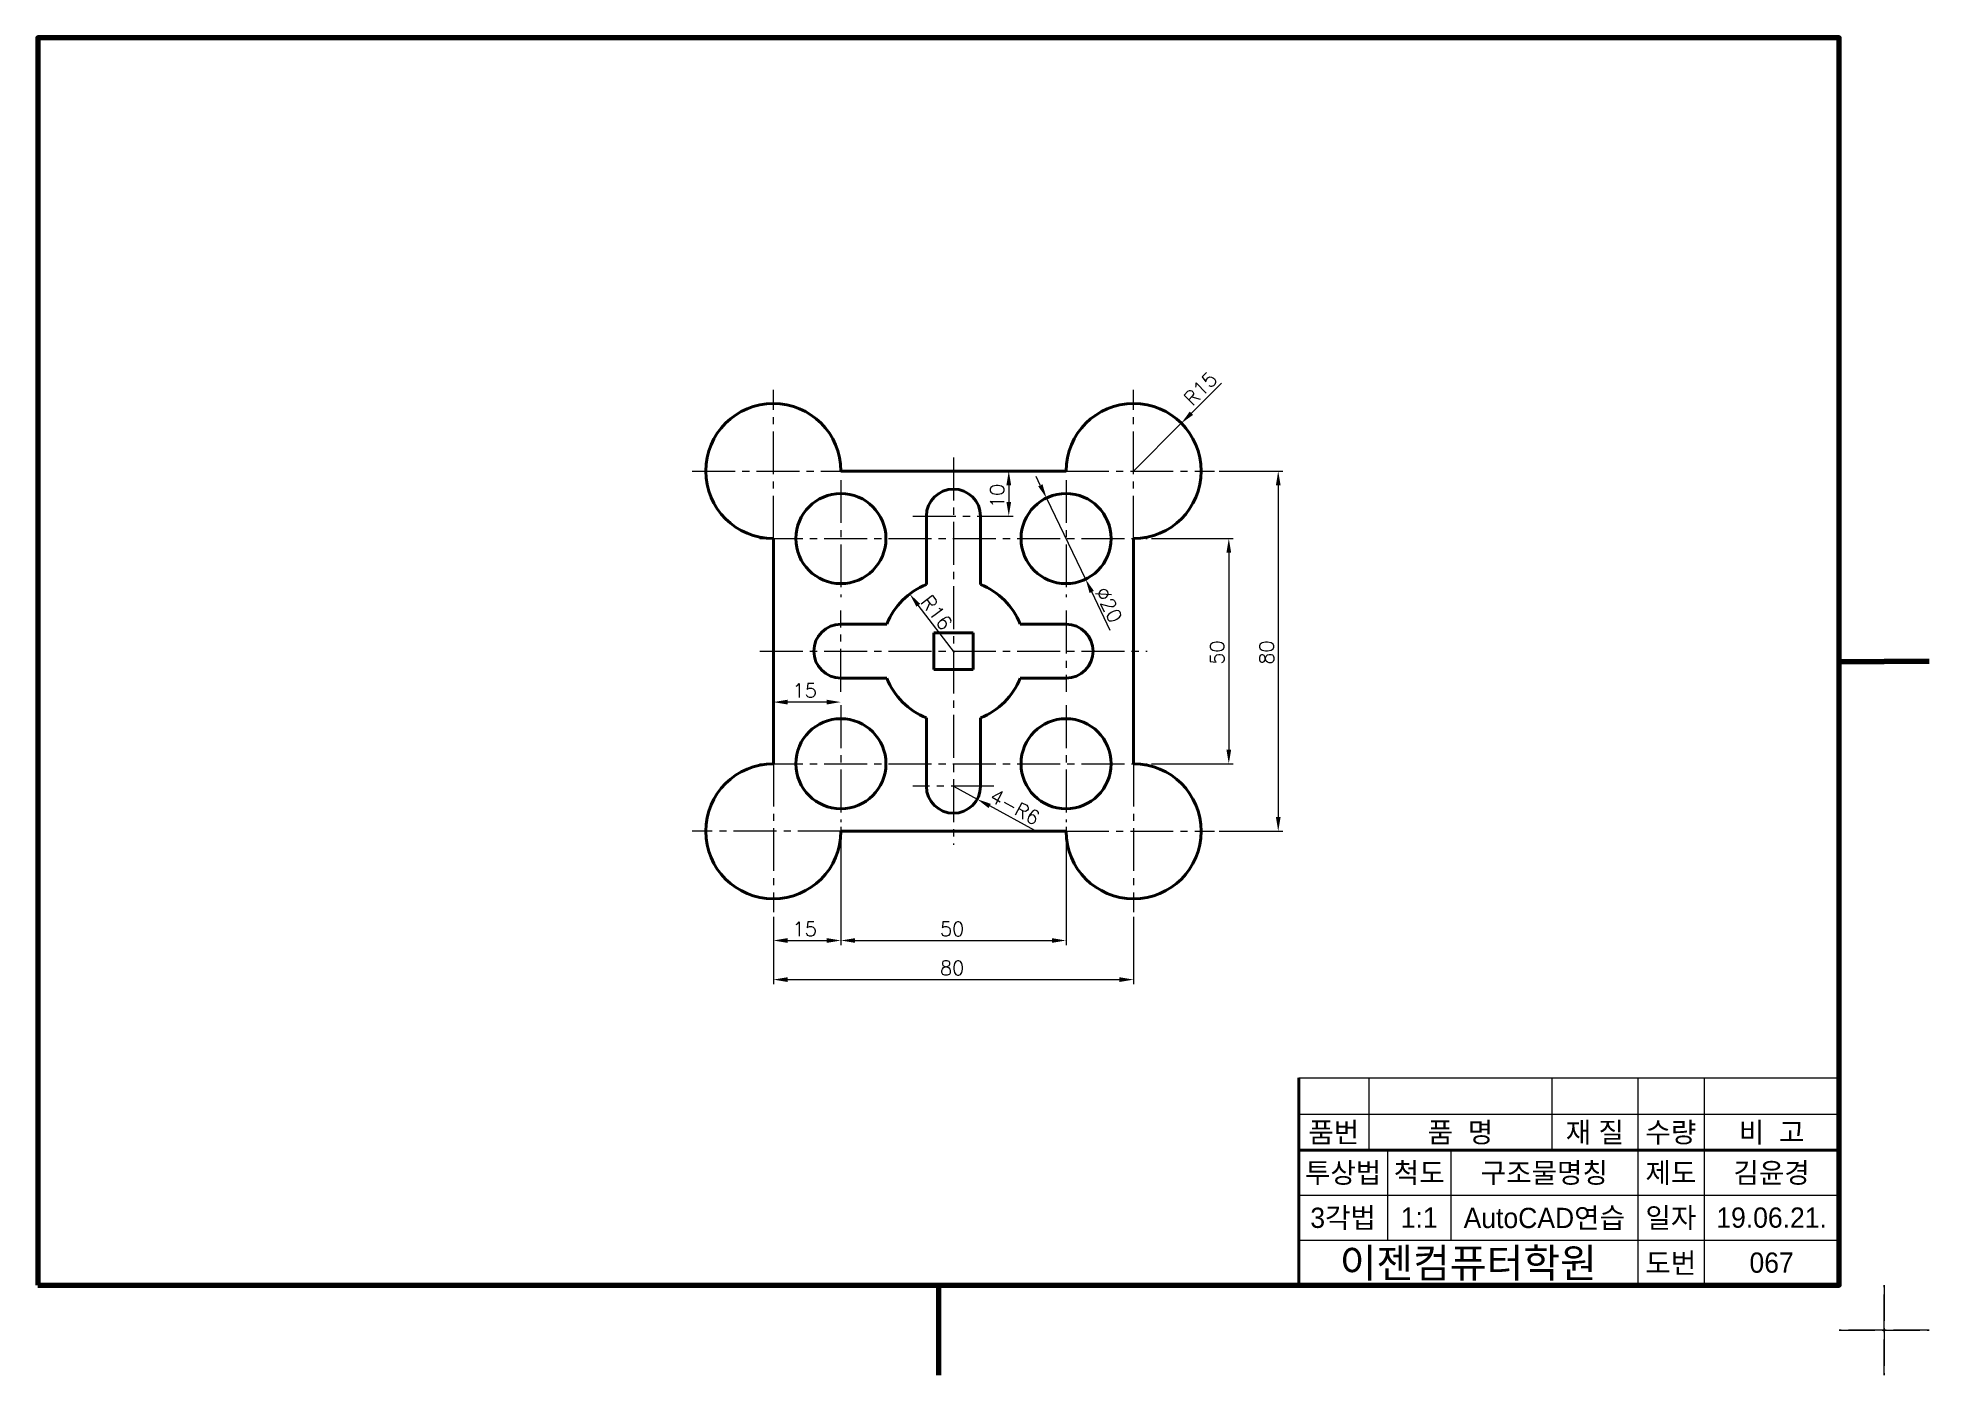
# Model space of a CAD drawing. Header units: millimetres. Extents: x 0 to 4210, y 0 to 2980.
# Drawn here: x 2530 to 2950, y 1772 to 2069 of the extents above; entities that cross this region are included whole.
import ezdxf
from ezdxf.enums import TextEntityAlignment as Align

# ---------------------------------------------------------------- set-up
doc = ezdxf.new("R2010")
doc.units = ezdxf.units.MM
doc.linetypes.add('CENTER2', pattern=[28.575, 19.05, -3.175, 3.175, -3.175])
doc.linetypes.add('PHANTOM2', pattern=[31.75, 15.875, -3.175, 3.175, -3.175, 3.175, -3.175])
for name, color, linetype, lineweight in [('가는선', 1, 'Continuous', 13), ('구분선', 1, 'PHANTOM2', 13), ('문자', 2, 'Continuous', 20), ('외곽선', 4, 'Continuous', 70), ('외형선', 3, 'Continuous', 40), ('중심선', 1, 'CENTER2', 13), ('치수선', 1, 'Continuous', 13)]:
    doc.layers.add(name, color=color, linetype=linetype, lineweight=lineweight)
doc.styles.get("Standard").update_dxf_attribs({"font": 'romans.shx'})
doc.styles.add('한글', font='')
doc.styles.get('한글').set_extended_font_data('Gulim')

msp = doc.modelspace()

# ---------------------------------------------------------------- texts
at = {"layer": '문자', "ltscale": 0.5}
for s, rotation, p in [('10', 90, (2744.61, 1964.56)), ('R16', 307.4212, (2725.82, 1943.66)), ('∅20', 295.7197, (2764.63, 1946.04)), ('50', 90, (2793.47, 1929.79)), ('80', 90, (2804.45, 1929.79)), ('4-R6', 331.4529, (2741.09, 1899.6))]:
    msp.add_text(s, height=3.15, rotation=rotation, dxfattribs=at).set_placement(p)
for s, p in [('15', (2697.6, 1922.48)), ('15', (2697.6, 1869.53)), ('50', (2730.33, 1869.53)), ('80', (2730.33, 1860.85))]:
    msp.add_text(s, height=3.15, dxfattribs=at).set_placement(p)
at = {"layer": '문자', "ltscale": 0.5, "style": '한글'}
for s, height, p in [('품번', 4.5, (2817.79, 1826)), ('품  명', 4.5, (2845.9, 1826)), ('재 질', 4.5, (2875.75, 1826)), ('수량', 4.5, (2892.64, 1826)), ('비  고', 4.5, (2915.01, 1826)), ('투상법', 4.5, (2819.86, 1817)), ('척도', 4.5, (2836.76, 1817)), ('구조물명칭', 4.5, (2864.54, 1817)), ('제도', 4.5, (2892.64, 1817)), ('김윤경', 4.5, (2915.01, 1817)), ('3각법', 4.5, (2819.86, 1807)), ('1:1', 4.5, (2836.76, 1807)), ('AutoCAD연습', 4.5, (2864.54, 1807)), ('일자', 4.5, (2892.64, 1807)), ('19.06.21.', 4.5, (2915.01, 1807)), ('이젠컴퓨터학원', 6.5, (2847.64, 1797)), ('도번', 4.5, (2892.64, 1797)), ('067', 4.5, (2915.01, 1797))]:
    msp.add_text(s, height=height, dxfattribs=at).set_placement(p, align=Align.MIDDLE)
at = {"layer": '문자', "ltscale": 0.5, "insert": (2788.17, 1991.09), "char_height": 3.15, "attachment_point": 5, "rotation": 45.0263}
msp.add_mtext('R15', dxfattribs=at)

# ---------------------------------------------------------------- linework, layer by layer
at = {"layer": '가는선', "ltscale": 0.5}
for p, q in [((2810, 1838), (2930, 1838)), ((2825.58, 1838), (2825.58, 1822)), ((2866.22, 1838), (2866.22, 1822)), ((2885.27, 1838), (2885.27, 1792)), ((2900.01, 1838), (2900.01, 1792)), ((2810, 1830), (2930, 1830)), ((2829.73, 1822), (2829.73, 1802)), ((2843.8, 1822), (2843.8, 1802)), ((2810, 1812), (2930, 1812)), ((2810, 1802), (2930, 1802))]:
    msp.add_line(p, q, dxfattribs=at)
at = {"layer": '구분선', "ltscale": 0.5}
for points in [[(2930, 1782), (2940, 1782), (2940, 1792)], [(2930, 1782), (2940, 1782), (2940, 1792)], [(2940, 1792), (2940, 1782), (2950, 1782)], [(2940, 1792), (2940, 1782), (2950, 1782)], [(2940, 1792), (2940, 1782), (2950, 1782)], [(2940, 1792), (2940, 1782), (2950, 1782)], [(2940, 1772), (2940, 1782), (2930, 1782)], [(2950, 1782), (2940, 1782), (2940, 1772)], [(2950, 1782), (2940, 1782), (2940, 1772)]]:
    msp.add_lwpolyline(points, dxfattribs=at)
at = {"layer": '외곽선', "ltscale": 0.5}
for p, q in [((2930, 1930.5), (2940, 1930.5)), ((2950, 1930.5), (2940, 1930.5)), ((2950, 1930.5), (2940, 1930.5)), ((2930, 1792), (2930, 1838)), ((2730, 1792), (2730, 1782)), ((2730, 1792), (2730, 1782)), ((2730, 1782), (2730, 1772))]:
    msp.add_line(p, q, dxfattribs=at)
msp.add_lwpolyline([(2530, 1792), (2930, 1792), (2930, 2069), (2530, 2069)], close=True, dxfattribs=at)
at = {"layer": '외형선', "ltscale": 0.5}
for p, q in [((2758.33, 1972.79), (2708.33, 1972.79)), ((2727.33, 1962.79), (2727.33, 1947.62)), ((2739.33, 1962.79), (2739.33, 1947.62)), ((2693.33, 1957.79), (2693.33, 1907.79)), ((2773.33, 1907.79), (2773.33, 1957.79)), ((2708.33, 1938.79), (2718.5, 1938.79)), ((2737.71, 1936.89), (2728.95, 1936.89)), ((2728.95, 1936.89), (2728.95, 1928.69)), ((2737.71, 1928.69), (2737.71, 1936.89)), ((2758.33, 1938.79), (2748.16, 1938.79)), ((2728.95, 1928.69), (2737.71, 1928.69)), ((2708.33, 1926.79), (2718.5, 1926.79)), ((2758.33, 1926.79), (2748.16, 1926.79)), ((2727.33, 1902.79), (2727.33, 1917.96)), ((2739.33, 1902.79), (2739.33, 1917.96)), ((2708.33, 1892.79), (2758.33, 1892.79)), ((2810, 1838), (2810, 1830)), ((2810, 1830), (2810, 1822)), ((2810, 1822), (2930, 1822)), ((2810, 1822), (2810, 1802)), ((2810, 1802), (2810, 1792))]:
    msp.add_line(p, q, dxfattribs=at)
for centre in [(2708.33, 1957.79), (2758.33, 1957.79), (2708.33, 1907.79), (2758.33, 1907.79)]:
    msp.add_circle(centre, 10, dxfattribs=at)
for centre, radius, start, end in [((2693.33, 1972.79), 15, 0, 270), ((2773.33, 1972.79), 15, 270, 180), ((2733.33, 1962.79), 6, 0, 180), ((2733.33, 1932.79), 16, 112.0243, 157.9757), ((2733.33, 1932.79), 16, 22.0243, 67.9757), ((2708.33, 1932.79), 6, 90, 270), ((2758.33, 1932.79), 6, 270, 90), ((2733.33, 1932.79), 16, 202.0243, 247.9757), ((2733.33, 1932.79), 16, 292.0243, 337.9757), ((2693.33, 1892.79), 15, 90, 0), ((2773.33, 1892.79), 15, 180, 90), ((2733.33, 1902.79), 6, 180, 0)]:
    msp.add_arc(centre, radius, start, end, dxfattribs=at)
at = {"layer": '중심선', "ltscale": 0.5}
for p, q in [((2693.33, 1957.79), (2693.33, 1990.79)), ((2773.33, 1957.79), (2773.33, 1990.79)), ((2733.33, 1975.79), (2733.33, 1889.79)), ((2675.33, 1972.79), (2708.33, 1972.79)), ((2708.33, 1970.79), (2708.33, 1944.79)), ((2758.33, 1972.79), (2791.33, 1972.79)), ((2758.33, 1970.79), (2758.33, 1944.79)), ((2724.33, 1962.79), (2742.33, 1962.79)), ((2690.33, 1957.79), (2776.33, 1957.79)), ((2708.33, 1923.79), (2708.33, 1941.79)), ((2758.33, 1941.79), (2758.33, 1923.79)), ((2690.33, 1932.79), (2776.33, 1932.79)), ((2708.33, 1920.79), (2708.33, 1894.79)), ((2758.33, 1920.79), (2758.33, 1894.79)), ((2690.33, 1907.79), (2776.33, 1907.79)), ((2693.33, 1907.79), (2693.33, 1874.79)), ((2773.33, 1907.79), (2773.33, 1874.79)), ((2742.33, 1902.79), (2724.33, 1902.79)), ((2708.33, 1892.79), (2675.33, 1892.79)), ((2758.33, 1892.79), (2791.33, 1892.79))]:
    msp.add_line(p, q, dxfattribs=at)
at = {"layer": '치수선', "ltscale": 0.5}
for p, q in [((2792.82, 1992.29), (2786.16, 1985.63)), ((2773.33, 1972.79), (2783.93, 1983.4)), ((2752.62, 1969.63), (2751.68, 1971.59)), ((2792.33, 1972.79), (2806.45, 1972.79)), ((2745.61, 1969.64), (2745.61, 1965.94)), ((2805.45, 1969.64), (2805.45, 1895.94)), ((2742.33, 1962.79), (2746.61, 1962.79)), ((2777.33, 1957.79), (2795.47, 1957.79)), ((2794.47, 1954.64), (2794.47, 1910.94)), ((2768.15, 1937.41), (2764.04, 1945.94)), ((2733.57, 1932.47), (2725.52, 1942.99)), ((2705.18, 1921.48), (2696.48, 1921.48)), ((2777.33, 1907.79), (2795.47, 1907.79)), ((2733.33, 1902.79), (2738.6, 1899.92)), ((2751.43, 1892.94), (2741.37, 1898.41)), ((2708.33, 1893.79), (2708.33, 1867.53)), ((2758.33, 1893.79), (2758.33, 1867.53)), ((2792.33, 1892.79), (2806.45, 1892.79)), ((2693.33, 1873.79), (2693.33, 1867.53)), ((2773.33, 1873.79), (2773.33, 1858.85)), ((2693.33, 1867.53), (2693.33, 1858.85)), ((2696.48, 1868.53), (2705.18, 1868.53)), ((2711.48, 1868.53), (2755.18, 1868.53)), ((2696.48, 1859.85), (2770.18, 1859.85))]:
    msp.add_line(p, q, dxfattribs=at)
at = {"layer": '치수선', "color": 1, "ltscale": 0.5}
msp.add_line((2753.99, 1966.8), (2762.67, 1948.78), dxfattribs=at)
at = {"layer": '치수선', "ltscale": 0.5}
for points in [[(2785.79, 1986), (2786.53, 1985.26), (2783.93, 1983.4)], [(2745.09, 1969.64), (2746.14, 1969.64), (2745.61, 1972.79)], [(2753.1, 1969.86), (2752.15, 1969.41), (2753.99, 1966.8)], [(2804.93, 1969.64), (2805.98, 1969.64), (2805.45, 1972.79)], [(2745.09, 1965.94), (2746.14, 1965.94), (2745.61, 1962.79)], [(2793.95, 1954.64), (2795, 1954.64), (2794.47, 1957.79)], [(2725.94, 1943.31), (2725.1, 1942.67), (2723.61, 1945.49)], [(2764.51, 1946.17), (2763.56, 1945.71), (2762.67, 1948.78)], [(2696.48, 1922), (2696.48, 1920.95), (2693.33, 1921.48)], [(2705.18, 1922), (2705.18, 1920.95), (2708.33, 1921.48)], [(2793.95, 1910.94), (2795, 1910.94), (2794.47, 1907.79)], [(2741.62, 1898.88), (2741.12, 1897.95), (2738.6, 1899.92)], [(2804.93, 1895.94), (2805.98, 1895.94), (2805.45, 1892.79)], [(2696.48, 1869.06), (2696.48, 1868.01), (2693.33, 1868.53)], [(2705.18, 1869.06), (2705.18, 1868.01), (2708.33, 1868.53)], [(2711.48, 1869.06), (2711.48, 1868.01), (2708.33, 1868.53)], [(2755.18, 1869.06), (2755.18, 1868.01), (2758.33, 1868.53)], [(2696.48, 1860.37), (2696.48, 1859.32), (2693.33, 1859.85)], [(2770.18, 1860.37), (2770.18, 1859.32), (2773.33, 1859.85)]]:
    msp.add_solid(points, dxfattribs=at)

msp.set_redraw_order([(e.dxf.handle, doc.entitydb.next_handle()) for e in msp.query("TEXT MTEXT ATTDEF DIMENSION ARC_DIMENSION")])  # texts and dimensions are drawn at this point

doc.saveas('drawing.dxf')
